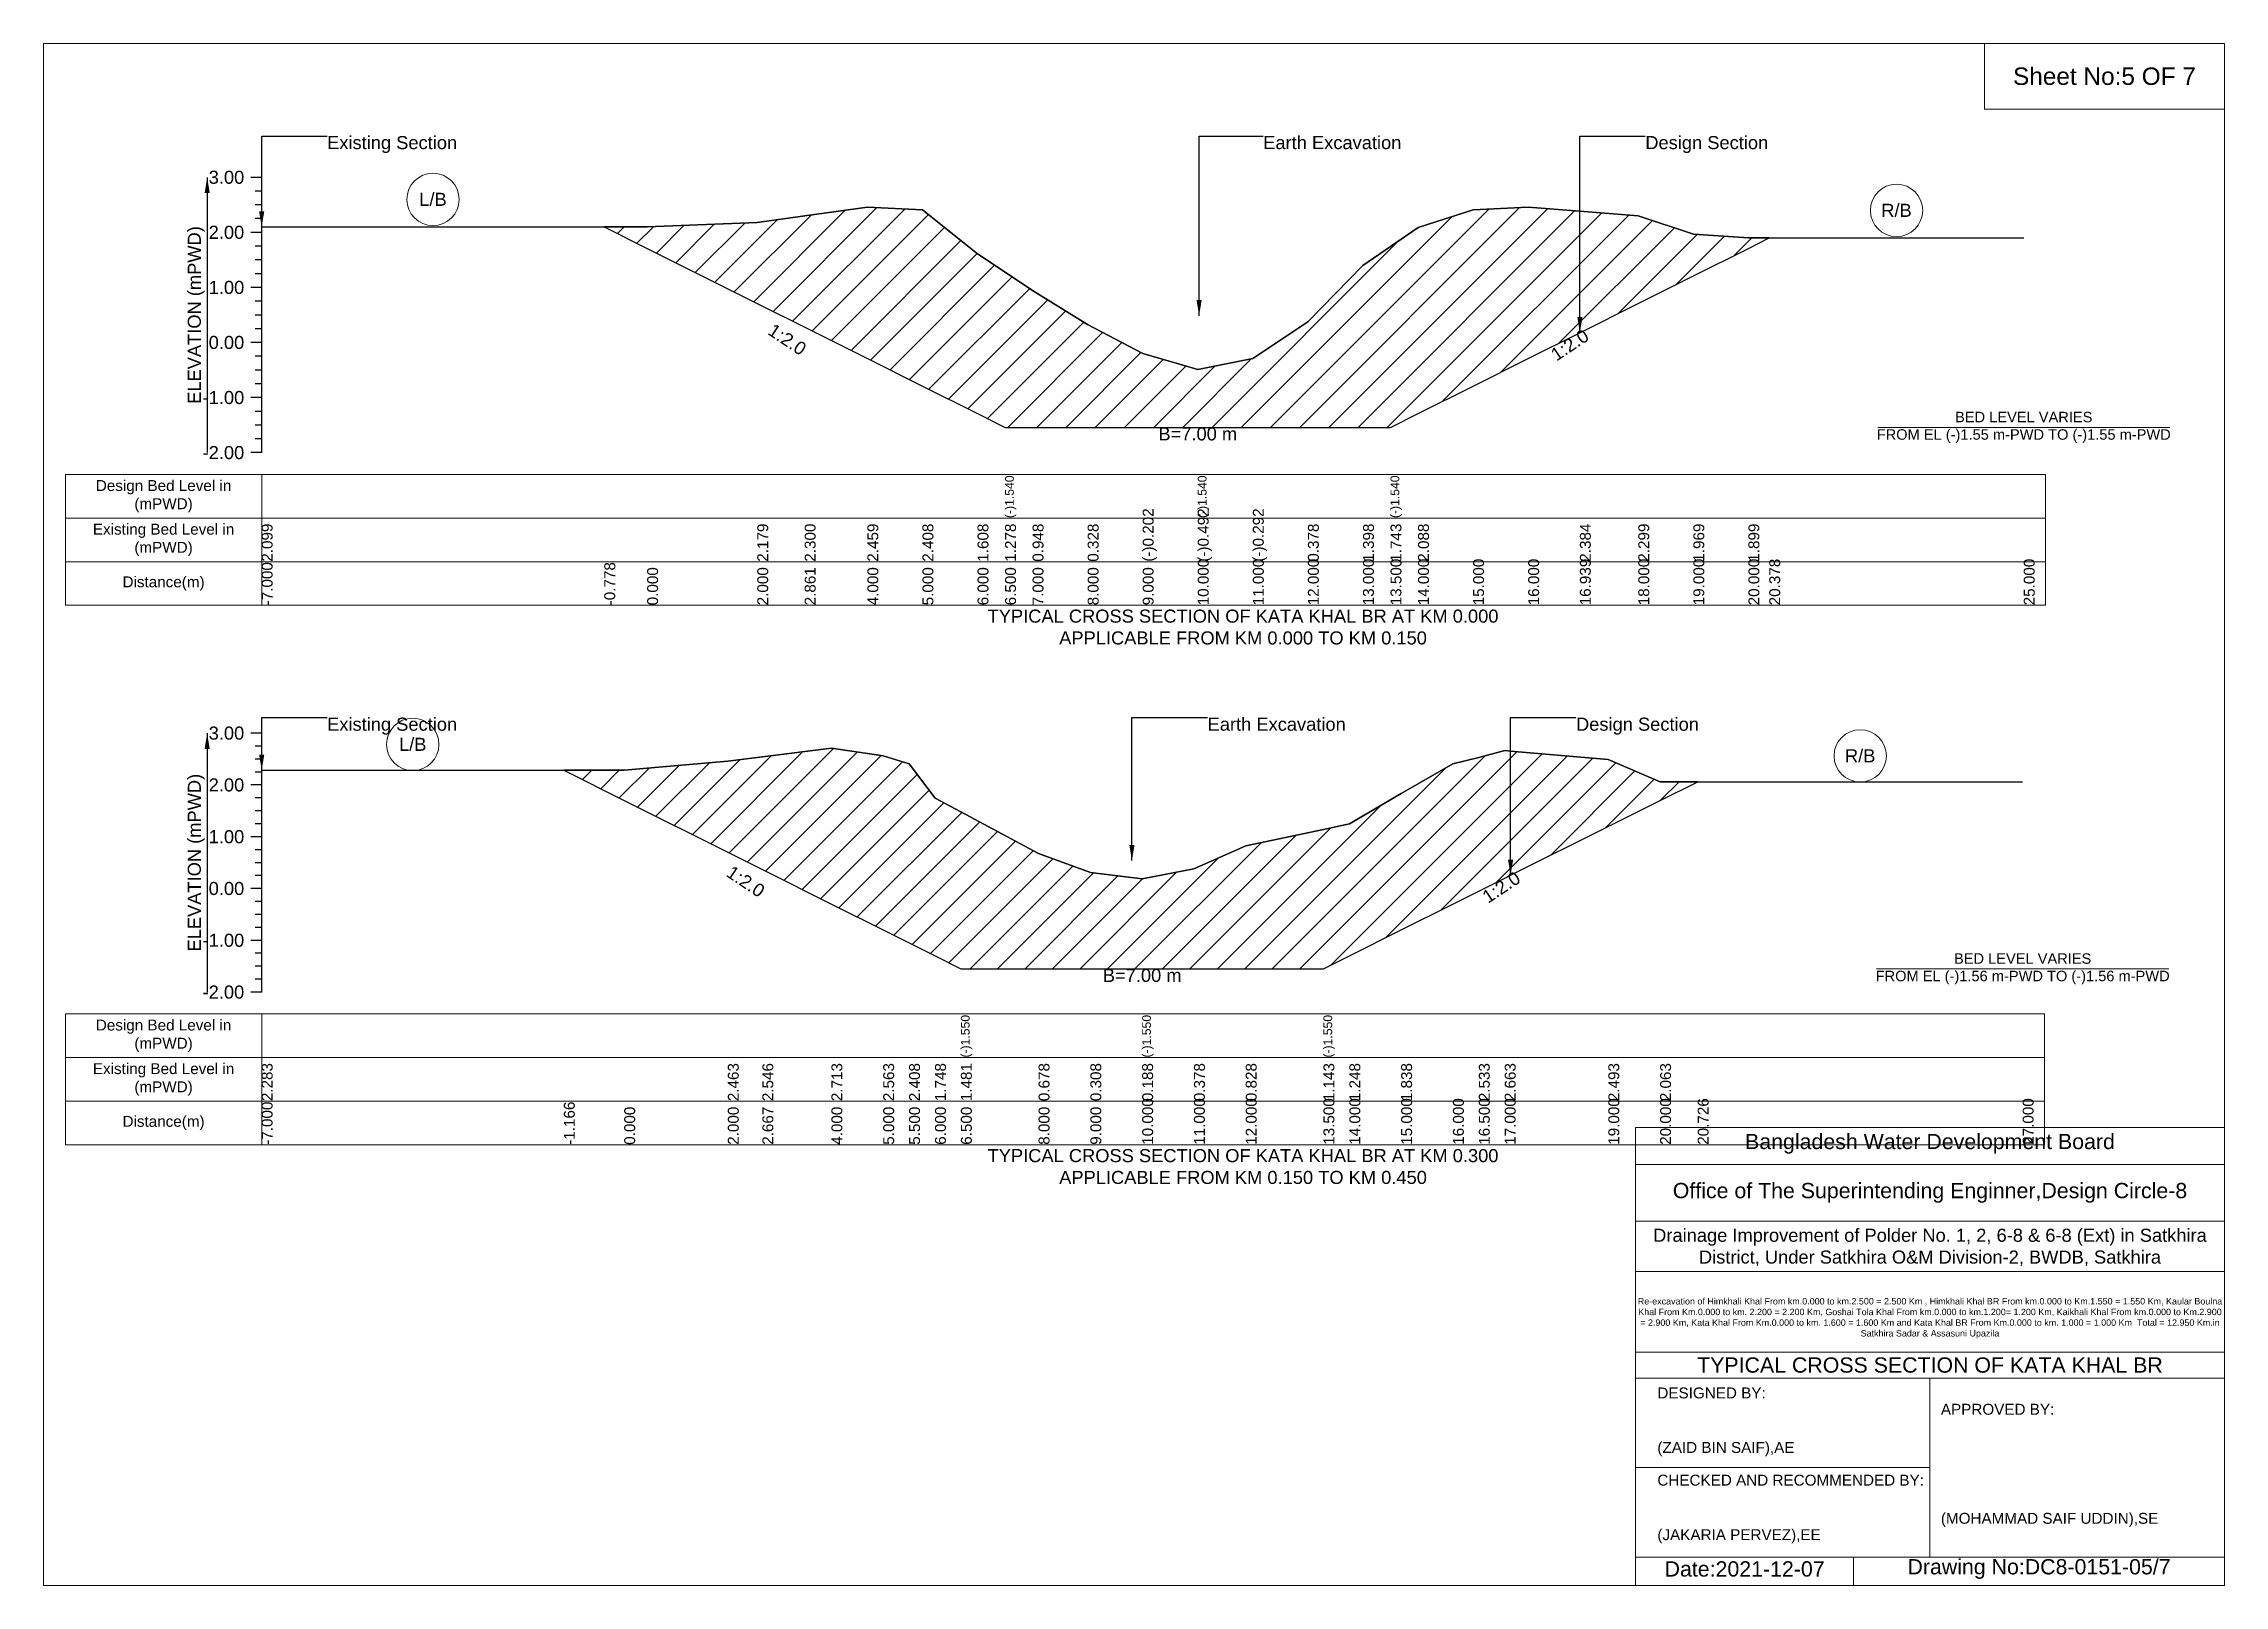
# Model space of a CAD drawing. Header units: inches. Extents: x 91000 to 628000, y -5656 to 0.
# Drawn here: x 600000 to 608000, y -5656 to 0 of the extents above; entities that cross this region are included whole.
import ezdxf

# ---------------------------------------------------------------- set-up
doc = ezdxf.new("R2010")
doc.units = ezdxf.units.IN
doc.header["$LTSCALE"] = 7
doc.header["$MEASUREMENT"] = 0
for name, color, linetype, lineweight in [('Cross section Data Border', 7, 'Continuous', 9), ('Cross Section Labels', 7, 'Continuous', 9), ('Existing_Bed_Level for Xsection', 7, 'Continuous', 25)]:
    doc.layers.add(name, color=color, linetype=linetype, lineweight=lineweight)
doc.styles.get("Standard").update_dxf_attribs({"font": 'arial.ttf'})
doc.dimstyles.get("Standard").update_dxf_attribs({"dimtxt": 0.18, "dimasz": 0.18, "dimexe": 0.18, "dimexo": 0.0625, "dimgap": 0.09, "dimtad": 0, "dimtih": 1, "dimtoh": 1, "dimdec": 4, "dimzin": 0, "dimdsep": 46, "dimtxsty": 'Standard', "dimcen": 0.09, "dimadec": 0, "dimazin": 0, "dimtfac": 1, "dimtdec": 4, "dimtofl": 0, "dimtmove": 0, "dimatfit": 3, "dimfxl": 1, "dimtolj": 1, "dimtzin": 0, "dimarcsym": 0})

msp = doc.modelspace()

# ---------------------------------------------------------------- texts
at = {"layer": 'Cross section Data Border', "char_height": 40, "width": 640, "attachment_point": 5}
for s, insert in [('Design Bed Level in (mPWD)', (600440, -1660.6)), ('Existing Bed Level in (mPWD)', (600440, -1820.6)), ('Distance(m)', (600440, -1980.6)), ('Design Bed Level in (mPWD)', (600440, -3639.7)), ('Existing Bed Level in (mPWD)', (600440, -3799.7)), ('Distance(m)', (600440, -3959.7))]:
    msp.add_mtext(s, dxfattribs=dict(at, insert=insert))
at = {"layer": 'Cross Section Labels'}
for s, insert, char_height, attachment_point in [('Sheet No:5 OF 7', (607560, -120), 64, 5), ('Existing Section', (601040, -339.1), 48, 1), ('Earth Excavation', (604474, -339.1), 48, 1), ('Design Section', (605875.7, -339.1), 48, 1), ('L/B', (601428.4, -571.6), 48, 5), ('R/B', (606797.2, -612), 48, 5), ('BED LEVEL VARIES ^JFROM EL (-)1.55 m-PWD TO (-)1.55 m-PWD', (607264, -1407.7), 38.4, 5), ('B=7.00 m', (604234, -1407.7), 48, 2), ('TYPICAL CROSS SECTION OF KATA KHAL BR AT KM 0.000^JAPPLICABLE FROM KM 0.000 TO KM 0.150', (604400, -2140.6), 48, 5), ('Existing Section', (601040, -2472.7), 48, 1), ('Earth Excavation', (604270, -2472.7), 48, 1), ('Design Section', (605621.5, -2472.7), 48, 1), ('L/B', (601354.2, -2570.9), 48, 5), ('R/B', (606664, -2612.8), 48, 5), ('BED LEVEL VARIES ^JFROM EL (-)1.56 m-PWD TO (-)1.56 m-PWD', (607260, -3394.2), 38.4, 5), ('B=7.00 m', (604030, -3394.2), 48, 2), ('Bangladesh Water Development Board', (606920, -4036), 56, 5), ('TYPICAL CROSS SECTION OF KATA KHAL BR AT KM 0.300^JAPPLICABLE FROM KM 0.150 TO KM 0.450', (604400, -4119.7), 48, 5), ('Office of The Superintending Enginner,Design Circle-8', (606920, -4216), 56, 5)]:
    msp.add_mtext(s, dxfattribs=dict(at, insert=insert, char_height=char_height, attachment_point=attachment_point))
at = {"layer": 'Cross Section Labels', "char_height": 48, "attachment_point": 2}
for insert, rotation in [((602741.4, -1065.4), 326.30993), ((605585.2, -1085.6), 33.69007), ((602589.2, -3053.8), 326.30993), ((605334, -3074.7), 33.69007)]:
    msp.add_mtext('1:2.0', dxfattribs=dict(at, insert=insert, rotation=rotation))
at = {"layer": 'Cross Section Labels'}
for s, insert, char_height, width, attachment_point in [('Drainage Improvement of Polder No. 1, 2, 6-8 & 6-8 (Ext) in Satkhira District, Under Satkhira O&M Division-2, BWDB, Satkhira', (606920, -4416), 48, 2240, 5), ('Re-excavation of Himkhali Khal From km.0.000 to km.2.500 = 2.500 Km , Himkhali Khal BR From km.0.000 to Km.1.550 = 1.550 Km, Kaular Boulna Khal From Km.0.000 to km. 2.200 = 2.200 Km, Goshai Tola Khal From km.0.000 to km.1.200= 1.200 Km, Kaikhali Khal From km.0.000 to Km.2.900 = 2.900 Km, Kata Khal From Km.0.000 to km. 1.600 = 1.600 Km and Kata Khal BR From Km.0.000 to km. 1.000 = 1.000 Km  Total = 12.950 Km.in Satkhira Sadar & Assasuni Upazila', (606920, -4676), 23.4814, 2160, 5), ('TYPICAL CROSS SECTION OF KATA KHAL BR', (606920, -4848), 56, 2240, 5), ('DESIGNED BY:^J^J^J(ZAID BIN SAIF),AE', (605920, -5056), 40, 1120, 4), ('APPROVED BY:^J^J^J^J^J^J(MOHAMMAD SAIF UDDIN),SE', (606960, -5216), 40, 1120, 4), ('CHECKED AND RECOMMENDED BY:^J^J^J(JAKARIA PERVEZ),EE', (605920, -5376), 40, 1120, 4), ('Date:2021-12-07', (606240, -5596), 56, 1120, 5), ('Drawing No:DC8-0151-05/7', (607320, -5596), 56, 1760, 5)]:
    msp.add_mtext(s, dxfattribs=dict(at, insert=insert, char_height=char_height, width=width, attachment_point=attachment_point))
at = {"layer": 'Existing_Bed_Level for Xsection', "char_height": 48, "attachment_point": 6}
for s, insert in [('3.00', (600736, -490.6)), ('2.00', (600736, -692.6)), ('1.00', (600736, -894.6)), ('0.00', (600736, -1096.6)), ('-1.00', (600736, -1298.6)), ('-2.00', (600736, -1500.6)), ('3.00', (600736, -2529.7)), ('2.00', (600736, -2719.7)), ('1.00', (600736, -2909.7)), ('0.00', (600736, -3099.7)), ('-1.00', (600736, -3289.7)), ('-2.00', (600736, -3479.7))]:
    msp.add_mtext(s, dxfattribs=dict(at, insert=insert))
at = {"layer": 'Existing_Bed_Level for Xsection', "rotation": 90}
for s, insert, char_height, attachment_point in [('ELEVATION (mPWD)', (600560, -995.6), 48, 5), ('(-)1.540', (603527, -1740.6), 32, 1), ('(-)1.540', (604234, -1740.6), 32, 1), ('(-)1.540', (604941, -1740.6), 32, 1), ('(-)0.202', (604032, -1900.6), 40, 1), ('(-)0.492', (604234, -1900.6), 40, 1), ('(-)0.292', (604436, -1900.6), 40, 1), ('2.099', (600800, -1900.6), 40, 1), ('2.179', (602618, -1900.6), 40, 1), ('2.300', (602791.9, -1900.6), 40, 1), ('2.459', (603022, -1900.6), 40, 1), ('2.408', (603224, -1900.6), 40, 1), ('1.608', (603426, -1900.6), 40, 1), ('1.278', (603527, -1900.6), 40, 1), ('0.948', (603628, -1900.6), 40, 1), ('0.328', (603830, -1900.6), 40, 1), ('0.378', (604638, -1900.6), 40, 1), ('1.398', (604840, -1900.6), 40, 1), ('1.743', (604941, -1900.6), 40, 1), ('2.088', (605042, -1900.6), 40, 1), ('2.384', (605635.7, -1900.6), 40, 1), ('2.299', (605850, -1900.6), 40, 1), ('1.969', (606052, -1900.6), 40, 1), ('1.899', (606254, -1900.6), 40, 1), ('-7.000', (600800, -2060.6), 40, 1), ('-0.778', (602056.8, -2060.6), 40, 1), ('10.000', (604234, -2060.6), 40, 1), ('11.000', (604436, -2060.6), 40, 1), ('12.000', (604638, -2060.6), 40, 1), ('13.000', (604840, -2060.6), 40, 1), ('13.500', (604941, -2060.6), 40, 1), ('14.000', (605042, -2060.6), 40, 1), ('15.000', (605244, -2060.6), 40, 1), ('16.000', (605446, -2060.6), 40, 1), ('16.939', (605635.7, -2060.6), 40, 1), ('18.000', (605850, -2060.6), 40, 1), ('19.000', (606052, -2060.6), 40, 1), ('20.000', (606254, -2060.6), 40, 1), ('20.378', (606330.4, -2060.6), 40, 1), ('25.000', (607264, -2060.6), 40, 1), ('0.000', (602214, -2060.6), 40, 1), ('2.000', (602618, -2060.6), 40, 1), ('2.861', (602791.9, -2060.6), 40, 1), ('4.000', (603022, -2060.6), 40, 1), ('5.000', (603224, -2060.6), 40, 1), ('6.000', (603426, -2060.6), 40, 1), ('6.500', (603527, -2060.6), 40, 1), ('7.000', (603628, -2060.6), 40, 1), ('8.000', (603830, -2060.6), 40, 1), ('9.000', (604032, -2060.6), 40, 1), ('ELEVATION (mPWD)', (600560, -3004.7), 48, 5), ('(-)1.550', (603365, -3719.7), 32, 1), ('(-)1.550', (604030, -3719.7), 32, 1), ('(-)1.550', (604695, -3719.7), 32, 1), ('2.283', (600800, -3879.7), 40, 1), ('2.463', (602510, -3879.7), 40, 1), ('2.546', (602636.7, -3879.7), 40, 1), ('2.713', (602890, -3879.7), 40, 1), ('2.563', (603080, -3879.7), 40, 1), ('2.408', (603175, -3879.7), 40, 1), ('1.748', (603270, -3879.7), 40, 1), ('1.481', (603365, -3879.7), 40, 1), ('0.678', (603650, -3879.7), 40, 1), ('0.308', (603840, -3879.7), 40, 1), ('0.188', (604030, -3879.7), 40, 1), ('0.378', (604220, -3879.7), 40, 1), ('0.828', (604410, -3879.7), 40, 1), ('1.143', (604695, -3879.7), 40, 1), ('1.248', (604790, -3879.7), 40, 1), ('1.838', (604980, -3879.7), 40, 1), ('2.533', (605265, -3879.7), 40, 1), ('2.663', (605360, -3879.7), 40, 1), ('2.493', (605740, -3879.7), 40, 1), ('2.063', (605930, -3879.7), 40, 1), ('-7.000', (600800, -4039.7), 40, 1), ('-1.166', (601908.5, -4039.7), 40, 1), ('0.000', (602130, -4039.7), 40, 1), ('2.000', (602510, -4039.7), 40, 1), ('2.667', (602636.7, -4039.7), 40, 1), ('4.000', (602890, -4039.7), 40, 1), ('5.000', (603080, -4039.7), 40, 1), ('5.500', (603175, -4039.7), 40, 1), ('6.000', (603270, -4039.7), 40, 1), ('6.500', (603365, -4039.7), 40, 1), ('8.000', (603650, -4039.7), 40, 1), ('9.000', (603840, -4039.7), 40, 1), ('10.000', (604030, -4039.7), 40, 1), ('11.000', (604220, -4039.7), 40, 1), ('12.000', (604410, -4039.7), 40, 1), ('13.500', (604695, -4039.7), 40, 1), ('14.000', (604790, -4039.7), 40, 1), ('15.000', (604980, -4039.7), 40, 1), ('16.000', (605170, -4039.7), 40, 1), ('16.500', (605265, -4039.7), 40, 1), ('17.000', (605360, -4039.7), 40, 1), ('19.000', (605740, -4039.7), 40, 1), ('20.000', (605930, -4039.7), 40, 1), ('20.726', (606067.9, -4039.7), 40, 1), ('27.000', (607260, -4039.7), 40, 1)]:
    msp.add_mtext(s, dxfattribs=dict(at, insert=insert, char_height=char_height, attachment_point=attachment_point))

# ---------------------------------------------------------------- hatches: boundary and pattern name
at = {"layer": 'Existing_Bed_Level for Xsection'}
h = msp.add_hatch(dxfattribs=at)
h.set_pattern_fill('ANSI31', color=256, scale=606, style=0)
h.paths.add_polyline_path([(602056.8, -672.6), (602214, -751.2), (602618, -953.2), (602791.9, -1040.2), (603022, -1155.2), (603224, -1256.2), (603426, -1357.2), (603527, -1407.7), (603628, -1407.7), (603830, -1407.7), (604032, -1407.7), (604234, -1407.7), (604436, -1407.7), (604638, -1407.7), (604840, -1407.7), (604941, -1407.7), (605042, -1357.2), (605244, -1256.2), (605446, -1155.2), (605635.7, -1060.4), (605850, -953.2), (606052, -852.2), (606254, -751.2), (606330.4, -713), (606254, -713), (606052, -698.9), (605850, -632.2), (605635.7, -615.1), (605446, -599.9), (605244, -610.2), (605042, -674.8), (604941, -744.5), (604840, -814.2), (604638, -1020.3), (604436, -1155.6), (604234, -1196), (604032, -1137.4), (603830, -1030.4), (603628, -905.1), (603527, -838.5), (603426, -771.8), (603224, -610.2), (603022, -599.9), (602791.9, -632.1), (602618, -656.5), (602214, -672.6)])
h = msp.add_hatch(dxfattribs=at)
h.set_pattern_fill('ANSI31', color=256, scale=570, style=0)
h.paths.add_polyline_path([(601908.5, -2665.9), (602130, -2776.7), (602510, -2966.7), (602636.7, -3030.1), (602890, -3156.7), (603080, -3251.7), (603175, -3299.2), (603270, -3346.7), (603365, -3394.2), (603650, -3394.2), (603840, -3394.2), (604030, -3394.2), (604220, -3394.2), (604410, -3394.2), (604695, -3394.2), (604790, -3346.7), (604980, -3251.7), (605170, -3156.7), (605265, -3109.2), (605360, -3061.7), (605381.5, -3051), (605740, -2871.7), (605930, -2776.7), (606067.9, -2707.8), (605930, -2707.8), (605740, -2626.1), (605381.5, -2595.6), (605360, -2593.8), (605265, -2618.4), (605170, -2642.2), (604980, -2750.5), (604790, -2862.6), (604695, -2882.6), (604410, -2942.4), (604220, -3027.9), (604030, -3064), (603840, -3041.2), (603650, -2970.9), (603365, -2818.4), (603270, -2767.6), (603175, -2642.2), (603080, -2612.8), (602890, -2584.2), (602636.7, -2615.9), (602510, -2631.8), (602130, -2665.9)])

# ---------------------------------------------------------------- linework, layer by layer
at = {"layer": 'Cross section Data Border'}
for points in [[(600080, -1580.6), (607344, -1580.6), (607344, -2060.6), (600080, -2060.6)], [(600080, -3559.7), (607340, -3559.7), (607340, -4039.7), (600080, -4039.7)]]:
    msp.add_lwpolyline(points, close=True, dxfattribs=at)
for points in [[(600800, -1580.6), (600800, -2060.6)], [(600080, -1740.6), (607344, -1740.6)], [(600080, -1900.6), (607344, -1900.6)], [(600800, -3559.7), (600800, -4039.7)], [(600080, -3719.7), (607340, -3719.7)], [(600080, -3879.7), (607340, -3879.7)]]:
    msp.add_lwpolyline(points, dxfattribs=at)
at = {"layer": 'Cross Section Labels'}
for points in [[(600000, 0), (608000, 0), (608000, -5656), (600000, -5656)], [(607120, 0), (608000, 0), (608000, -240), (607120, -240)]]:
    msp.add_lwpolyline(points, close=True, dxfattribs=at)
for points in [[(606728.2, -1407.7), (607799.8, -1407.7)], [(606724.2, -3394.2), (607795.8, -3394.2)], [(605840, -5656), (605840, -3976), (608000, -3976)], [(605840, -4112), (608000, -4112)], [(605840, -4320), (608000, -4320)], [(605840, -4504), (608000, -4504)], [(605840, -4800), (608000, -4800)], [(605840, -4896), (608000, -4896)], [(606920, -4896), (606920, -5552)], [(605840, -5224), (606920, -5224)], [(605840, -5552), (608000, -5552)], [(606640, -5552), (606640, -5656)]]:
    msp.add_lwpolyline(points, dxfattribs=at)
for centre in [(601428.4, -571.6), (606797.2, -612), (601354.2, -2570.9), (606664, -2612.8)]:
    msp.add_circle(centre, 96, dxfattribs=at)
at = {"layer": 'Existing_Bed_Level for Xsection'}
for points in [[(600800, -490.6), (600760, -490.6)], [(600800, -541.1), (600776, -541.1)], [(600800, -1500.6), (600800, -1298.6), (600800, -1096.6), (600800, -894.6), (600800, -692.6), (600800, -490.6)], [(600800, -591.6), (600776, -591.6)], [(600800, -672.6), (602056.8, -672.6), (602214, -672.6), (602618, -656.5), (602791.9, -632.1), (603022, -599.9), (603224, -610.2), (603426, -771.8), (603527, -838.5), (603527, -838.5), (603628, -905.1), (603830, -1030.4), (604032, -1137.4), (604234, -1196), (604234, -1196), (604436, -1155.6), (604638, -1020.3), (604840, -814.2), (604941, -744.5), (604941, -744.5), (605042, -674.8), (605244, -610.2), (605446, -599.9), (605635.7, -615.1), (605850, -632.2), (606052, -698.9), (606254, -713), (606330.4, -713), (607264, -713)], [(600800, -692.6), (600760, -692.6)], [(600800, -642.1), (600776, -642.1)], [(600800, -743.1), (600776, -743.1)], [(600800, -793.6), (600776, -793.6)], [(600800, -844.1), (600776, -844.1)], [(600800, -894.6), (600760, -894.6)], [(600800, -945.1), (600776, -945.1)], [(600800, -995.6), (600776, -995.6)], [(600800, -1096.6), (600760, -1096.6)], [(600800, -1046.1), (600776, -1046.1)], [(600800, -1147.1), (600776, -1147.1)], [(600800, -1197.6), (600776, -1197.6)], [(600800, -1248.1), (600776, -1248.1)], [(600800, -1298.6), (600760, -1298.6)], [(600800, -1349.1), (600776, -1349.1)], [(600800, -1399.6), (600776, -1399.6)], [(600800, -1500.6), (600760, -1500.6)], [(600800, -1450.1), (600776, -1450.1)], [(600800, -2529.7), (600760, -2529.7)], [(600800, -3479.7), (600800, -3289.7), (600800, -3099.7), (600800, -2909.7), (600800, -2719.7), (600800, -2529.7)], [(600800, -2577.2), (600776, -2577.2)], [(600800, -2624.7), (600776, -2624.7)], [(600800, -2665.9), (601908.5, -2665.9), (602130, -2665.9), (602510, -2631.8), (602636.7, -2615.9), (602890, -2584.2), (603080, -2612.8), (603175, -2642.2), (603270, -2767.6), (603365, -2818.4), (603365, -2818.4), (603650, -2970.9), (603840, -3041.2), (604030, -3064), (604030, -3064), (604220, -3027.9), (604410, -2942.4), (604695, -2882.6), (604695, -2882.6), (604790, -2862.6), (604980, -2750.5), (605170, -2642.2), (605265, -2618.4), (605360, -2593.8), (605381.5, -2595.6), (605740, -2626.1), (605930, -2707.8), (606067.9, -2707.8), (607260, -2707.8)], [(600800, -2719.7), (600760, -2719.7)], [(600800, -2672.2), (600776, -2672.2)], [(600800, -2767.2), (600776, -2767.2)], [(600800, -2814.7), (600776, -2814.7)], [(600800, -2862.2), (600776, -2862.2)], [(600800, -2909.7), (600760, -2909.7)], [(600800, -2957.2), (600776, -2957.2)], [(600800, -3004.7), (600776, -3004.7)], [(600800, -3099.7), (600760, -3099.7)], [(600800, -3052.2), (600776, -3052.2)], [(600800, -3147.2), (600776, -3147.2)], [(600800, -3194.7), (600776, -3194.7)], [(600800, -3242.2), (600776, -3242.2)], [(600800, -3289.7), (600760, -3289.7)], [(600800, -3337.2), (600776, -3337.2)], [(600800, -3384.7), (600776, -3384.7)], [(600800, -3432.2), (600776, -3432.2)], [(600800, -3479.7), (600760, -3479.7)]]:
    msp.add_lwpolyline(points, dxfattribs=at)
for points in [[(602056.8, -672.6), (602056.8, -672.6), (602214, -751.2), (602618, -953.2), (602791.9, -1040.2), (603022, -1155.2), (603224, -1256.2), (603426, -1357.2), (603527, -1407.7), (603527, -1407.7), (603628, -1407.7), (603830, -1407.7), (604032, -1407.7), (604234, -1407.7), (604234, -1407.7), (604436, -1407.7), (604638, -1407.7), (604840, -1407.7), (604941, -1407.7), (604941, -1407.7), (605042, -1357.2), (605244, -1256.2), (605446, -1155.2), (605635.7, -1060.4), (605850, -953.2), (606052, -852.2), (606254, -751.2), (606330.4, -713), (606330.4, -713), (606330.4, -713), (606254, -713), (606052, -698.9), (605850, -632.2), (605635.7, -615.1), (605446, -599.9), (605244, -610.2), (605042, -674.8), (604941, -744.5), (604941, -744.5), (604840, -814.2), (604638, -1020.3), (604436, -1155.6), (604234, -1196), (604234, -1196), (604032, -1137.4), (603830, -1030.4), (603628, -905.1), (603527, -838.5), (603527, -838.5), (603426, -771.8), (603224, -610.2), (603022, -599.9), (602791.9, -632.1), (602618, -656.5), (602214, -672.6), (602056.8, -672.6)], [(601908.5, -2665.9), (602130, -2776.7), (602510, -2966.7), (602636.7, -3030.1), (602890, -3156.7), (603080, -3251.7), (603175, -3299.2), (603270, -3346.7), (603365, -3394.2), (603365, -3394.2), (603650, -3394.2), (603840, -3394.2), (604030, -3394.2), (604030, -3394.2), (604220, -3394.2), (604410, -3394.2), (604695, -3394.2), (604695, -3394.2), (604790, -3346.7), (604980, -3251.7), (605170, -3156.7), (605265, -3109.2), (605360, -3061.7), (605381.5, -3051), (605740, -2871.7), (605930, -2776.7), (606067.9, -2707.8), (606067.9, -2707.8), (606067.9, -2707.8), (605930, -2707.8), (605740, -2626.1), (605381.5, -2595.6), (605360, -2593.8), (605265, -2618.4), (605170, -2642.2), (604980, -2750.5), (604790, -2862.6), (604695, -2882.6), (604695, -2882.6), (604410, -2942.4), (604220, -3027.9), (604030, -3064), (604030, -3064), (603840, -3041.2), (603650, -2970.9), (603365, -2818.4), (603365, -2818.4), (603270, -2767.6), (603175, -2642.2), (603080, -2612.8), (602890, -2584.2), (602636.7, -2615.9), (602510, -2631.8), (602130, -2665.9)]]:
    msp.add_lwpolyline(points, close=True, dxfattribs=at)

msp.set_redraw_order([(e.dxf.handle, doc.entitydb.next_handle()) for e in msp.query("TEXT MTEXT ATTDEF DIMENSION ARC_DIMENSION")])  # texts and dimensions are drawn at this point

# ---------------------------------------------------------------- leaders
at = {"layer": 'Cross Section Labels', "annotation_type": 0, "has_hookline": 1, "hookline_direction": 0}
for points, text_width in [([(600800, -672.6), (600800, -339.1), (601039.9, -339.1)], 467.2), ([(604238.8, -998.3), (604238.8, -339.1), (604473.9, -339.1)], 497), ([(605635.7, -1060.4), (605635.7, -339.1), (605875.6, -339.1)], 441.2), ([(600800, -2665.9), (600800, -2472.7), (601039.9, -2472.7)], 467.2), ([(603992.4, -2997.3), (603992.4, -2472.7), (604269.9, -2472.7)], 497), ([(605381.5, -3051), (605381.5, -2472.7), (605621.4, -2472.7)], 441.2)]:
    msp.add_leader(points, dimstyle='Standard', override={"dimasz": 57.6}, dxfattribs=dict(at, text_width=text_width))
at = {"layer": 'Existing_Bed_Level for Xsection'}
for points in [[(600600, -490.6), (600600, -1500.6)], [(600600, -2529.7), (600600, -3479.7)]]:
    msp.add_leader(points, dimstyle='Standard', override={"dimasz": 57.6}, dxfattribs=at)

doc.saveas('drawing.dxf')
